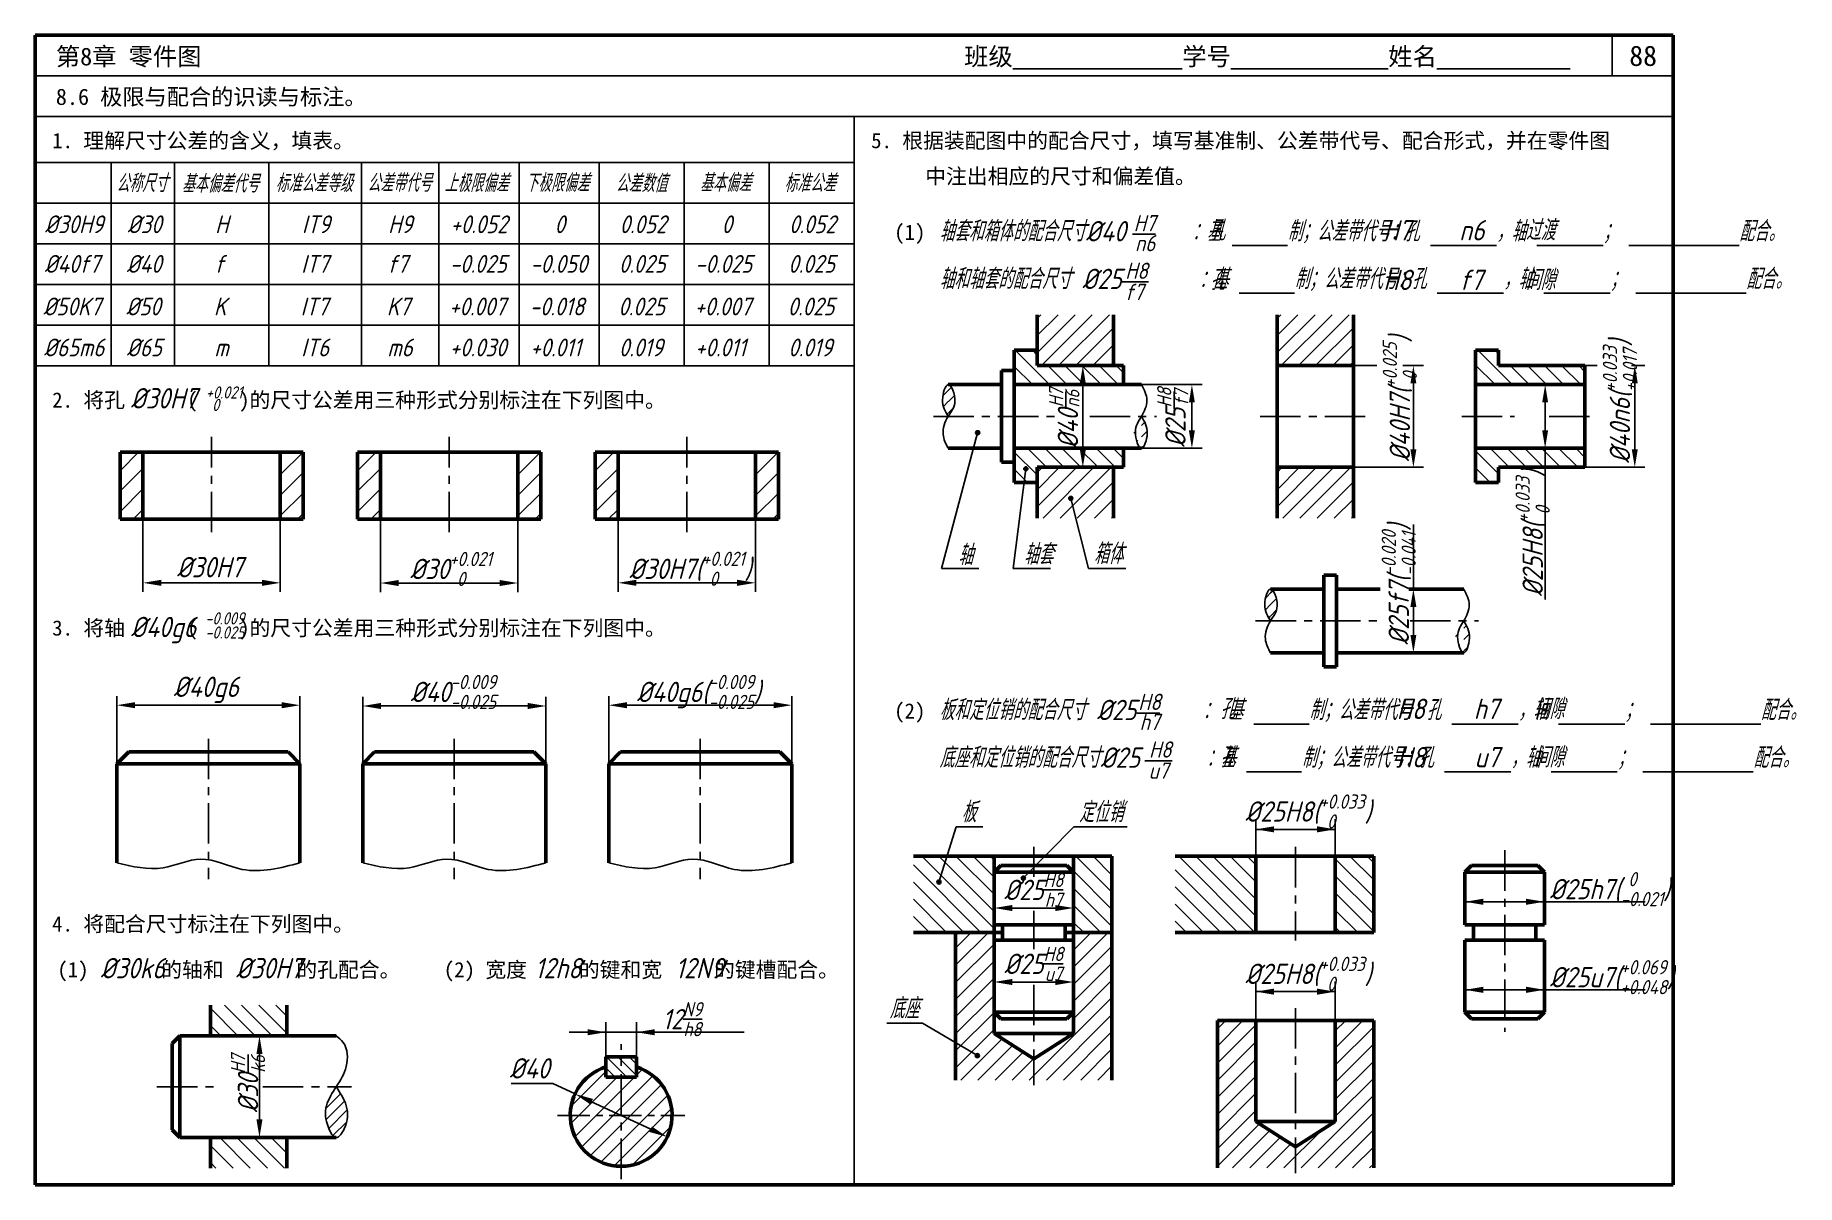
# Model space of a CAD drawing. Header units: millimetres. Extents: x 0 to 346, y 0 to 226.
import ezdxf

# ---------------------------------------------------------------- set-up
doc = ezdxf.new("R2010")
doc.units = ezdxf.units.MM
doc.header["$LTSCALE"] = 0.25
doc.header["$PDMODE"] = 33
doc.header["$PDSIZE"] = 1.5
doc.linetypes.add('CENTER', pattern=[50.800000000000004, 31.75, -6.35, 6.35, -6.35])
for name, color, linetype in [('点画线层', 7, 'CENTER'), ('答案', 1, 'Continuous'), ('细实线层', 7, 'Continuous')]:
    doc.layers.add(name, color=color, linetype=linetype)
doc.layers.add('粗实线层', color=7, linetype='Continuous', lineweight=50)
doc.styles.get("Standard").update_dxf_attribs({"font": 'gbeitc.shx', "height": 4, "bigfont": 'gbcbig.shx'})
doc.styles.add('宋体', font='SimSun.ttf', dxfattribs={"height": 3.5})
doc.dimstyles.new('ISO-25', dxfattribs={"dimtxt": 4, "dimasz": 3.6, "dimexe": 2, "dimexo": 0, "dimgap": 1, "dimtad": 1, "dimtoh": 1, "dimdec": 4, "dimdsep": 46, "dimtxsty": 'Standard', "dimcen": 0, "dimclrd": 256, "dimclre": 256, "dimclrt": 256, "dimadec": 0, "dimazin": 0, "dimtfac": 1, "dimtdec": 4, "dimtmove": 0, "dimatfit": 2, "dimfxl": 0, "dimlwd": -1, "dimlwe": -1, "dimarcsym": 0})
pattern_1 = [(45, (-348.8112118958987, -1.659130712276578), (-1.683798022700466, 1.683798022700466), [])]
pattern_2 = [(135, (-348.8112118958987, -1.659130712276578), (-1.683798022700466, -1.683798022700466), [])]
pattern_3 = [(45, (-346.6058096660583, -1.659130712276578), (-1.122532015133644, 1.122532015133644), [])]
pattern_4 = [(45, (-348.8112118958987, -1.659130712276578), (-1.122532015133644, 1.122532015133644), [])]

msp = doc.modelspace()

# ---------------------------------------------------------------- texts
at = {"style": '宋体'}
for s, height, p in [('第8章 零件图', 3.5, (4.054244886859351, 220.0720066899165)), ('班级%%U              %%U学号%%U             %%U姓名%%U           ', 3.5, (182.6129724781545, 220.0720066899165)), ('88', 4, (313.3723309177669, 219.9634370107242)), ('8.6 极限与配合的识读与标注。', 3.2, (4.054244886859351, 212.299072055869)), ('1. 理解尺寸公差的含义，填表。', 3, (3.334281743004453, 203.7867337225044)), ('5. 根据装配图中的配合尺寸，填写基准制、公差带代号、配合形式，并在零件图', 3, (164.3342817430045, 203.7867337225044)), ('中注出相应的尺寸和偏差值。', 3, (174.9598920820694, 196.7867337225044)), ('(1)', 3, (168.8628458697532, 185.7724748383999)), ('2. 将孔      (    )的尺寸公差用三种形式分别标注在下列图中。', 3, (3.334281743004453, 152.7867337225044)), ('3. 将轴      (    )的尺寸公差用三种形式分别标注在下列图中。', 3, (3.334281743004453, 107.9701536868768)), ('(2)', 3, (168.8628458697532, 91.65471294236676)), ('4. 将配合尺寸标注在下列图中。', 3, (3.334281743004453, 49.78673372250444)), ('(1)       的轴和       的孔配合。', 3, (4.354094896771926, 40.78673372250444)), ('(2) 宽度     的键和宽     的键槽配合。', 3, (80.31902870786541, 40.78673372250444))]:
    msp.add_text(s, height=height, dxfattribs=at).set_placement(p)
for s, height, p in [('%%C30H7', 4, (18.77177633213614, 152.6209684463562)), ('+0.021', 2.4, (33.52744606120893, 154.5712759316438)), ('0', 2.4, (34.77397785847518, 152.1122552620548)), ('%%C40g6', 4, (18.80104511586262, 107.6601719223013)), ('-0.009', 2.4, (33.43116936087659, 110.1508458254719)), ('-0.025', 2.4, (33.43116936087659, 107.384382454501)), ('%%C30k6', 4, (12.84601349123329, 40.58608662963778)), ('%%C30H7', 4, (39.45871447728007, 40.58608662963778)), ('12h8', 4, (98.20321530042645, 40.58608662963778)), ('12N9', 4, (125.8357077722818, 40.58608662963778))]:
    msp.add_text(s, height=height).set_placement(p)
at = {"layer": '答案'}
for s, height, p in [('%%C30', 3.5, (18.12217607365039, 187.0826954625202)), ('H', 3.5, (35.37319681298743, 187.0826954625202)), ('IT9', 3.5, (52.43451259186315, 187.0826954625202)), ('H9', 3.5, (69.37235674292936, 187.0826954625202)), ('+0.052', 3.5, (81.63284741448695, 187.0826954625202)), ('0', 3.5, (102.0921836865749, 187.0826954625202)), ('0.052', 3.5, (114.8891682591194, 187.0826954625202)), ('0', 3.5, (134.940759627734, 187.0826954625202)), ('0.052', 3.5, (148.1879915134026, 187.0826954625202)), ('孔', 4, (230.9792098440651, 185.6573336107381)), ('H7', 4, (265.0417135746125, 185.6573336107381)), ('n6', 4, (279.9555667456259, 185.6573336107381)), ('过渡', 4, (293.0282038480602, 185.6573336107381)), ('%%C40', 3.5, (17.97562137215607, 179.2926870580811)), ('f', 3.5, (35.22664211149311, 179.2926870580811)), ('IT7', 3.5, (52.28795789036883, 179.2926870580811)), ('f7', 3.5, (69.22580204143503, 179.2926870580811)), ('-0.025', 3.5, (81.48629271299262, 179.2926870580811)), ('-0.050', 3.5, (97.31287327164603, 179.2926870580811)), ('0.025', 3.5, (114.7426135576251, 179.2926870580811)), ('-0.025', 3.5, (129.727128028127, 179.2926870580811)), ('0.025', 3.5, (148.0414368119083, 179.2926870580811)), ('孔', 4, (230.9792098440651, 175.9038634717374)), ('间隙', 4, (293.0282038480602, 175.9038634717374)), ('H8', 4, (265.0417135746125, 175.9038634717374)), ('f7', 4, (279.9555667456259, 175.9038634717374)), ('%%C50', 3.5, (17.85978384942257, 170.9208074244518)), ('K', 3.5, (35.11080458875961, 170.9208074244518)), ('IT7', 3.5, (52.17212036763533, 170.9208074244518)), ('K7', 3.5, (69.10996451870153, 170.9208074244518)), ('+0.007', 3.5, (81.37045519025912, 170.9208074244518)), ('-0.018', 3.5, (97.19703574891253, 170.9208074244518)), ('0.025', 3.5, (114.6267760348916, 170.9208074244518)), ('+0.007', 3.5, (129.6112905053935, 170.9208074244518)), ('0.025', 3.5, (147.9255992891748, 170.9208074244518)), ('%%C65', 3.5, (17.97304445266684, 162.8628930119467)), ('IT6', 3.5, (52.2853809708796, 162.8628930119467)), ('m6', 3.5, (69.2232251219458, 162.8628930119467)), ('+0.030', 3.5, (81.48371579350339, 162.8628930119467)), ('+0.011', 3.5, (97.3102963521568, 162.8628930119467)), ('0.019', 3.5, (114.7400366381358, 162.8628930119467)), ('+0.011', 3.5, (129.7245511086378, 162.8628930119467)), ('0.019', 3.5, (148.0388598924191, 162.8628930119467)), ('m', 3.5, (35.22406519200388, 162.8628930119467)), ('%%C30H7', 4, (27.82122026051013, 119.4214194491503)), ('%%C40g6', 4, (27.19151945875555, 95.90876007771612)), ('孔', 4, (232.9165414102549, 91.56527321666249)), ('H8', 4, (267.6687804025996, 91.56527321666249)), ('h7', 4, (282.7852250453493, 91.56527321666249)), ('间隙', 4, (294.7848764897299, 91.56527321666249)), ('孔', 4, (232.9165414102549, 82.06671320539863)), ('H8', 4, (267.6687804025996, 82.06671320539863)), ('u7', 4, (282.9410640590841, 82.06671320539863)), ('间隙', 4, (294.7848764897299, 82.06671320539863))]:
    msp.add_text(s, height=height, dxfattribs=at).set_placement(p)
at = {"layer": '答案', "char_height": 4, "attachment_point": 1, "rotation": 90}
for s, width, insert in [('\\A1;%%C40H7({\\H0.7x;\\S+0.025^  0;})', 30.93243576777968, (264.9033019963014, 142.1934664600699)), ('\\A1;%%C40n6({\\H0.7x;\\S+0.033^ +0.017;})', 30.93243576777968, (308.1718882236891, 141.8504373335142)), ('\\A1;%%C25H8({\\H0.7x;\\S+0.033^  0;})', 30.93243576777968, (291.0206921087248, 115.6697145142529)), ('\\A1;%%C25f7({\\H0.7x;\\S-0.020^ -0.041;})', 30.93243576777968, (264.6912975893653, 106.1280192068215)), ('\\A1;%%C30{\\H0.7x;\\SH7/k6;}', 18.84394656084311, (38.47619357246515, 14.18059234613241))]:
    msp.add_mtext_dynamic_manual_height_columns(s, width=width, gutter_width=20, heights=[0], dxfattribs=dict(at, insert=insert))
at = {"layer": '答案', "char_height": 4, "attachment_point": 1}
for s, width, insert in [('\\A1;%%C30{\\H0.7x;\\S+0.021^  0;}', 23.63660573252605, (73.69383948839129, 124.4283001435718)), ('\\A1;%%C30H7({\\H0.7x;\\S+0.021^  0;})', 34.17177850561598, (116.7594261522918, 124.4670633449994)), ('\\A1;%%C40{\\H0.7x;\\S-0.009^ -0.025;}', 32.28873843640474, (73.78777355517627, 100.252055090684)), ('\\A1;%%C40g6({\\H0.7x;\\S-0.009^ -0.025;})', 32.28873843640474, (118.2519223061531, 100.252055090684)), ('\\A1;%%C25H8({\\H0.7x;\\S+0.033^  0;})', 30.93243576777968, (237.8793751845541, 76.74118812726408)), ('\\A1;%%C25h7({\\H0.7x;\\S 0^ -0.021;})', 30.93243576777968, (297.7217955466675, 61.48120656563106)), ('\\A1;%%C25H8({\\H0.7x;\\S+0.033^  0;})', 30.93243576777968, (237.8793751845541, 44.83118700557804)), ('\\A1;%%C25u7({\\H0.7x;\\S+0.069^ +0.048;})', 30.93243576777968, (297.7217955466676, 44.17408740569875)), ('\\A1;12{\\H0.7x;\\SN9/h8;}', 11.97462152393632, (123.2596845234459, 35.91263574813854))]:
    msp.add_mtext_dynamic_manual_height_columns(s, width=width, gutter_width=20, heights=[0], dxfattribs=dict(at, insert=insert))
at = {"layer": '细实线层'}
for s, height, p in [('公称尺寸', 3.5, (15.93621164179569, 195.1554569857033)), ('基本偏差代号', 3.5, (28.81591761009292, 195.0699300776093)), ('标准公差等级', 3.5, (47.22389621921991, 195.1644151089441)), ('公差带代号', 3.5, (65.27562174011143, 195.2128414825455)), ('上极限偏差', 3.5, (80.43120092627021, 195.173373232185)), ('下极限偏差', 3.5, (96.2992892026424, 195.2217990504614)), ('公差数值', 3.5, (114.104212461078, 195.1362726976924)), ('基本偏差', 3.5, (130.6474583372648, 195.2307571737023)), ('标准公差', 3.5, (147.2501434334598, 195.1912889233416)), ('%%C30H9', 3.5, (1.882958886432334, 187.0826954625202)), ('H7', 3.2, (215.9573268224063, 187.4579776689847)), ('轴套和箱体的配合尺寸%%C40      ：基 %%U     %%U制；公差带代号：孔 %%U      %%U，轴 %%U      %%U； %%U          %%U配合。', 4, (177.7356365136037, 185.4652747230301)), ('n6', 3.2, (216.2185052753988, 183.5205205475733)), ('%%C40f7', 3.5, (1.815981210736254, 179.2926870580811)), ('轴和轴套的配合尺寸 %%C25       ：基 %%U     %%U制；公差带代号：孔 %%U      %%U，轴 %%U      %%U； %%U          %%U配合。', 4, (177.7356365136037, 176.0994745955571)), ('H8', 3.2, (214.2943789878491, 178.0921775415117)), ('f7', 3.2, (214.2046044907217, 173.9289598569796)), ('%%C50K7', 3.5, (1.568763799228464, 170.9208074244518)), ('%%C65m6', 3.5, (1.682024402472734, 162.8628930119467)), ('轴', 4, (181.3922453876183, 121.8230165953419)), ('轴套', 4, (194.3155599507228, 121.9431303226026)), ('箱体', 4, (208.1004330313696, 122.0632447370651)), ('板和定位销的配合尺寸 %%C25      ： 基 %%U     %%U制；公差带代号：孔 %%U      %%U，轴 %%U      %%U； %%U          %%U配合。', 4, (177.7356365136037, 91.34751282699693)), ('H8', 3.2, (216.8469895042689, 93.34021577295162)), ('h7', 3.2, (217.1081679572613, 89.40275865154013)), ('H8', 3.2, (218.9651116200821, 83.97441564547863)), ('底座和定位销的配合尺寸%%C25      ：基 %%U     %%U制；公差带代号：孔 %%U      %%U，轴 %%U      %%U； %%U          %%U配合。', 4, (177.7356365136037, 81.98171269952394)), ('u7', 3.2, (218.8753371229548, 79.81119796094647)), ('板', 4, (182.0793379495576, 71.26358490434478)), ('定位销', 4, (205.1897576660402, 71.26358490434478)), ('底座', 4, (167.9433704146901, 32.68759525574507))]:
    msp.add_text(s, height=height, dxfattribs=at).set_placement(p)
for s, p in [('H7', (202.1060397409038, 152.8511013414605)), ('n6', (205.2757053627057, 152.8029753863033)), ('H8', (223.3448515935626, 152.8347250919086)), ('f7', (226.68274971387, 153.1251870708076))]:
    msp.add_text(s, height=2.8, rotation=90, dxfattribs=at).set_placement(p)
at = {"layer": '细实线层', "char_height": 4, "attachment_point": 5, "rotation": 90}
for s, insert in [('%%c40', (203.0148232293367, 148.6175994526628)), ('%%C25', (224.1466846736927, 148.87175247839))]:
    msp.add_mtext(s, dxfattribs=dict(at, insert=insert))

# ---------------------------------------------------------------- blocks, each defined once
blk = doc.blocks.new('*D0')
at = {"layer": 'Defpoints', "color": 0, "transparency": 16777216}
for p in [(106.1227718326863, 17.85329575617809), (124.2495825195944, 9.402335200063774)]:
    blk.add_point(p, dxfattribs=at)
at = {"layer": '细实线层', "transparency": 16777216}
for p, q in [((101.7597849076272, 19.88737836714435), (93.5931182409605, 19.88737836714435)), ((106.1227718326863, 17.85329575617809), (101.7597849076272, 19.88737836714435)), ((120.986756595951, 10.92350810016433), (109.3855977563297, 16.33212285607753))]:
    blk.add_line(p, q, dxfattribs=at)
for points in [[(109.6391265730132, 16.87592717668477), (109.1320689396463, 15.78831853547029), (106.1227718326863, 17.85329575617809)], [(121.2402854126344, 11.46731242077157), (120.7332277792676, 10.37970377955709), (124.2495825195944, 9.402335200063774)]]:
    blk.add_solid(points, dxfattribs=at)
at = {"layer": '细实线层', "transparency": 16777216, "insert": (97.17645157429384, 22.88737836714435), "char_height": 4, "attachment_point": 5}
blk.add_mtext('%%C40', dxfattribs=at)
blk = doc.blocks.new('*D1')
at = {"layer": 'Defpoints', "color": 0, "transparency": 16777216}
for p in [(188.4831050352904, 44.25056729593217), (204.1100199948304, 44.25056729593217), (204.1100199948304, 39.86451588458237)]:
    blk.add_point(p, dxfattribs=at)
at = {"layer": '细实线层', "transparency": 16777216}
for p, q in [((188.4831050352904, 44.25056729593217), (188.4831050352904, 37.86451588458237)), ((204.1100199948304, 44.25056729593217), (204.1100199948304, 37.86451588458237)), ((192.0831050352903, 39.86451588458237), (200.5100199948304, 39.86451588458237))]:
    blk.add_line(p, q, dxfattribs=at)
for points in [[(192.0831050352903, 40.46451588458238), (192.0831050352903, 39.26451588458237), (188.4831050352904, 39.86451588458237)], [(200.5100199948304, 40.46451588458238), (200.5100199948304, 39.26451588458237), (204.1100199948304, 39.86451588458237)]]:
    blk.add_solid(points, dxfattribs=at)
at = {"layer": '细实线层', "transparency": 16777216, "insert": (196.2965625150604, 43.43118255124904), "char_height": 4, "attachment_point": 5}
blk.add_mtext('\\A1;%%C25{\\H0.7x;\\SH8/u7;}', dxfattribs=at)
blk = doc.blocks.new('*D2')
at = {"layer": 'Defpoints', "color": 0, "transparency": 16777216}
for p in [(204.1100199948304, 54.40773911392341), (188.4831050352904, 51.08749027322841), (204.1100199948304, 51.08749027322841)]:
    blk.add_point(p, dxfattribs=at)
at = {"layer": '细实线层', "transparency": 16777216}
for p, q in [((188.4831050352904, 51.08749027322841), (188.4831050352904, 56.40773911392341)), ((204.1100199948304, 51.08749027322841), (204.1100199948304, 56.40773911392341)), ((192.0831050352903, 54.40773911392341), (200.5100199948304, 54.40773911392341))]:
    blk.add_line(p, q, dxfattribs=at)
for points in [[(192.0831050352903, 55.00773911392341), (192.0831050352903, 53.80773911392341), (188.4831050352904, 54.40773911392341)], [(200.5100199948304, 55.00773911392341), (200.5100199948304, 53.80773911392341), (204.1100199948304, 54.40773911392341)]]:
    blk.add_solid(points, dxfattribs=at)
at = {"layer": '细实线层', "transparency": 16777216, "insert": (196.2965625150604, 57.97440578059008), "char_height": 4, "attachment_point": 5}
blk.add_mtext('\\A1;%%C25{\\H0.7x;\\SH8/h7;}', dxfattribs=at)

# ---------------------------------------------------------------- dimensions: what is measured, and where the dimension line sits
at = {"layer": '细实线层'}
for base, p1, p2, text, picture, middle in [((204.1100199948304, 54.40773911392341), (188.4831050352904, 51.08749027322841), (204.1100199948304, 51.08749027322841), '\\A1;%%C25{\\H0.7x;\\SH8/h7;}', '*D2', (196.2965625150604, 57.97440578059008)), ((204.1100199948304, 39.86451588458237), (188.4831050352904, 44.25056729593217), (204.1100199948304, 44.25056729593217), '\\A1;%%C25{\\H0.7x;\\SH8/u7;}', '*D1', (196.2965625150604, 43.43118255124904))]:
    dim = msp.add_linear_dim(base=base, p1=p1, p2=p2, text=text, dimstyle='ISO-25', dxfattribs=at)
    dim.commit()
    dim.dimension.update_dxf_attribs({"geometry": picture, "text_midpoint": middle})
dim = msp.add_diameter_dim_2p(p1=(124.2495825195944, 9.402335200063774), p2=(106.1227718326863, 17.85329575617809), text='%%C40', dimstyle='ISO-25', dxfattribs=at)
dim.commit()
dim.dimension.update_dxf_attribs({"geometry": '*D0', "text_midpoint": (97.17645157429384, 19.88737836714435), "dimtype": 163})

# ---------------------------------------------------------------- hatches: boundary and pattern name
h = msp.add_hatch()
h.set_pattern_fill('ANSI31', color=256, scale=0.9, style=0)
h.set_pattern_definition([(45, (-117.5453682144347, 18.30491671679229), (-2.020557627240559, 2.02055762724056), [])])
h.paths.add_polyline_path([(52.66528683714978, 144.0417872530805), (48.16528683714972, 144.0417872530805), (48.16528683714972, 130.8417872530805), (52.66528683714972, 130.8417872530805)])
h.paths.add_polyline_path([(21.16528683714972, 144.0417872530805), (16.66528683714972, 144.0417872530805), (16.66528683714972, 130.8417872530805), (21.16528683714972, 130.8417872530805)])
h = msp.add_hatch()
h.set_pattern_fill('ANSI31', color=256, scale=0.9, style=0)
h.set_pattern_definition([(45, (-70.83299109949633, 18.30491671679229), (-2.020557627240559, 2.02055762724056), [])])
h.paths.add_polyline_path([(67.87766395208808, 144.0417872530805), (63.37766395208814, 144.0417872530805), (63.37766395208814, 130.8417872530805), (67.87766395208814, 130.8417872530805)])
h.paths.add_polyline_path([(99.37766395208808, 144.0417872530805), (94.87766395208814, 144.0417872530805), (94.87766395208814, 130.8417872530805), (99.37766395208814, 130.8417872530805)])
h = msp.add_hatch()
h.set_pattern_fill('ANSI31', color=256, scale=0.9, style=0)
h.set_pattern_definition([(45, (-24.12061398455791, 18.30491671679229), (-2.020557627240559, 2.02055762724056), [])])
h.paths.add_polyline_path([(114.5900410670266, 144.0417872530805), (110.0900410670266, 144.0417872530805), (110.0900410670266, 130.8417872530805), (114.5900410670266, 130.8417872530805)])
h.paths.add_polyline_path([(146.0900410670266, 144.0417872530805), (141.5900410670265, 144.0417872530805), (141.5900410670266, 130.8417872530805), (146.0900410670266, 130.8417872530805)])
at = {"layer": '细实线层'}
h = msp.add_hatch(dxfattribs=at)
h.set_pattern_fill('ANSI31', color=256, scale=0.75, style=0)
h.set_pattern_definition(pattern_1)
h.paths.add_polyline_path([(211.9675099714364, 171.0563505101152), (196.9675099714364, 171.0563505101152), (196.9675099714364, 161.0563505101153), (211.9675099714364, 161.0563505101152)])
h.paths.add_polyline_path([(211.9675099714364, 141.0563505101152), (196.9675099714364, 141.0563505101152), (196.9675099714364, 131.0563505101152), (211.9675099714364, 131.0563505101152)])
h = msp.add_hatch(dxfattribs=at)
h.set_pattern_fill('ANSI31', color=256, scale=0.75, style=0)
h.set_pattern_definition(pattern_1)
h.paths.add_polyline_path([(259.1295707735691, 171.0563505101152), (244.1295707735691, 171.0563505101152), (244.1295707735691, 161.0563505101153), (259.1295707735691, 161.0563505101152)])
h.paths.add_polyline_path([(259.1295707735691, 141.0563505101152), (244.1295707735691, 141.0563505101152), (244.1295707735691, 131.0563505101152), (259.1295707735691, 131.0563505101152)])
h = msp.add_hatch(dxfattribs=at)
h.set_pattern_fill('ANSI31', color=256, scale=0.75, angle=90, style=0)
h.set_pattern_definition(pattern_2)
h.paths.add_polyline_path([(213.9675099714364, 161.0563505101152), (196.9675099714364, 161.0563505101153), (196.9675099714364, 164.0563505101152), (192.4675099714364, 164.0563505101152), (192.4675099714364, 157.3063505101153), (213.9675099714364, 157.3063505101152)])
h.paths.add_polyline_path([(213.9675099714364, 144.8063505101152), (192.4675099714364, 144.8063505101152), (192.4675099714364, 138.0563505101152), (196.9675099714364, 138.0563505101152), (196.9675099714364, 141.0563505101152), (213.9675099714364, 141.0563505101152)])
h = msp.add_hatch(dxfattribs=at)
h.set_pattern_fill('ANSI31', color=256, scale=0.75, angle=90, style=0)
h.set_pattern_definition(pattern_2)
h.paths.add_polyline_path([(304.6537992102177, 161.0563505101152), (287.6537992102178, 161.0563505101153), (287.6537992102178, 164.0563505101152), (283.1537992102178, 164.0563505101152), (283.1537992102178, 157.3063505101153), (304.6537992102177, 157.3063505101152)])
h.paths.add_polyline_path([(304.6537992102177, 144.8063505101152), (283.1537992102178, 144.8063505101152), (283.1537992102178, 138.0563505101152), (287.6537992102178, 138.0563505101152), (287.6537992102178, 141.0563505101152), (304.6537992102177, 141.0563505101152)])
h = msp.add_hatch(dxfattribs=at)
h.set_pattern_fill('ANSI31', color=256, scale=0.5, style=0)
h.set_pattern_definition(pattern_4)
edge = h.paths.add_edge_path()
edge.add_spline(control_points=[(179.4675099714364, 151.0563505101152), (180.0388549578638, 151.9932487962689), (181.5153330125241, 153.5720925070497), (180.1539859653561, 157.2567730691013), (179.5178713351199, 157.3063505101152)], knot_values=[6.719076435812397, 6.719076435812397, 6.719076435812397, 6.719076435812408, 9.965333748668808, 13.42579194965031, 13.42579194965031, 13.42579194965031, 13.42579194965031], degree=3, periodic=0)
edge.add_line((179.5178713351198, 157.3063505101152), (179.4675099714303, 157.3063505101153))
edge.add_spline(control_points=[(179.4675099714271, 157.3063505101145), (178.8895489798252, 157.260499009629), (177.8332980451391, 153.80980674194), (178.9066517780949, 152.0013310617656), (179.4675099714364, 151.0563505101152)], knot_values=[0, 1.675282135238376e-11, 1.675282135238376e-11, 1.675282135238376e-11, 3.164428370561636, 6.627474273746552, 6.627474273746552, 6.627474273746552, 6.627474273746552], degree=3, periodic=0)
h = msp.add_hatch(dxfattribs=at)
h.set_pattern_fill('ANSI31', color=256, scale=0.5, style=0)
h.set_pattern_definition(pattern_4)
edge = h.paths.add_edge_path()
edge.add_spline(control_points=[(217.4675099714364, 144.8063505101153), (218.0159253829094, 144.8315270428819), (219.1748453057971, 148.2795195360448), (218.0624782954147, 150.0886867844461), (217.4675099714364, 151.0563505101152)], knot_values=[0, 0, 0, 5.240252676230739e-14, 3.093925889198516, 6.651700481947935, 6.651700481947935, 6.651700481947935, 6.651700481947935], degree=3, periodic=0)
edge.add_spline(control_points=[(217.4675099714364, 151.0563505101152), (216.8995739699654, 150.0916214307514), (215.6627039738638, 148.4396993223174), (216.8706367543758, 144.7789493871846), (217.4675099714364, 144.8063505101153)], knot_values=[6.651700481947882, 6.651700481947906, 6.651700481947906, 6.651700481947906, 9.974716962812906, 13.34202112713766, 13.34202112713766, 13.34202112713766, 13.34202112713771], degree=3, periodic=0)
h = msp.add_hatch(color=256, dxfattribs=at)
edge = h.paths.add_edge_path()
edge.add_arc((185.2692393256403, 147.8519202665926), 0.4, 0, 360)
h = msp.add_hatch(color=256, dxfattribs=at)
edge = h.paths.add_edge_path()
edge.add_arc((194.7463384913116, 140.7531282937786), 0.4, 0, 360)
h = msp.add_hatch(color=256, dxfattribs=at)
edge = h.paths.add_edge_path()
edge.add_arc((203.5772705642818, 134.9450261454044), 0.4, 0, 360)
h = msp.add_hatch(dxfattribs=at)
h.set_pattern_fill('ANSI31', color=256, scale=0.5, style=0)
h.set_pattern_definition(pattern_3)
edge = h.paths.add_edge_path()
edge.add_spline(control_points=[(242.8182468819422, 110.8502652681728), (243.3895918683696, 111.7871635543264), (244.8660699230301, 113.3660072651072), (243.5047228758619, 117.0506878271589), (242.8686082456258, 117.1002652681728)], knot_values=[6.719076435812397, 6.719076435812397, 6.719076435812397, 6.719076435812408, 9.965333748668808, 13.42579194965031, 13.42579194965031, 13.42579194965031, 13.42579194965031], degree=3, periodic=0)
edge.add_line((242.8686082456258, 117.1002652681728), (242.8182468819361, 117.1002652681728))
edge.add_spline(control_points=[(242.818246881933, 117.1002652681721), (242.2402858903311, 117.0544137676866), (241.184034955645, 113.6037214999976), (242.2573886886007, 111.7952458198231), (242.8182468819422, 110.8502652681728)], knot_values=[0, 1.675282135238376e-11, 1.675282135238376e-11, 1.675282135238376e-11, 3.164428370561636, 6.627474273746552, 6.627474273746552, 6.627474273746552, 6.627474273746552], degree=3, periodic=0)
h = msp.add_hatch(dxfattribs=at)
h.set_pattern_fill('ANSI31', color=256, scale=0.5, style=0)
h.set_pattern_definition(pattern_3)
edge = h.paths.add_edge_path()
edge.add_spline(control_points=[(280.8182468819422, 104.6002652681728), (281.3666622934152, 104.6254418009395), (282.525582216303, 108.0734342941024), (281.4132152059206, 109.8826015425037), (280.8182468819422, 110.8502652681728)], knot_values=[0, 0, 0, 5.240252676230739e-14, 3.093925889198516, 6.651700481947935, 6.651700481947935, 6.651700481947935, 6.651700481947935], degree=3, periodic=0)
edge.add_spline(control_points=[(280.8182468819422, 110.8502652681728), (280.2503108804713, 109.885536188809), (279.0134408843696, 108.233614080375), (280.2213736648816, 104.5728641452421), (280.8182468819422, 104.6002652681728)], knot_values=[6.651700481947882, 6.651700481947906, 6.651700481947906, 6.651700481947906, 9.974716962812906, 13.34202112713766, 13.34202112713766, 13.34202112713766, 13.34202112713771], degree=3, periodic=0)
h = msp.add_hatch(dxfattribs=at)
h.set_pattern_fill('ANSI31', color=256, scale=0.75, angle=90, style=0)
h.set_pattern_definition(pattern_2)
h.paths.add_polyline_path([(188.4831050352904, 64.58884441596916), (172.6258667500557, 64.58884441596916), (172.6258667500557, 49.58749027322841), (188.4831050352904, 49.58749027322841)])
h.paths.add_polyline_path([(211.6630283453693, 64.58884441596916), (204.1100199948304, 64.58884441596916), (204.1100199948304, 49.58749027322841), (211.6630283453693, 49.5874902732284)])
h = msp.add_hatch(dxfattribs=at)
h.set_pattern_fill('ANSI31', color=256, scale=0.75, angle=90, style=0)
h.set_pattern_definition(pattern_2)
h.paths.add_polyline_path([(239.9489963747867, 64.58884441596916), (224.0917580895521, 64.58884441596916), (224.0917580895521, 49.58749027322841), (239.9489963747867, 49.58749027322841)])
h.paths.add_polyline_path([(263.1289196848657, 64.58884441596916), (255.5759113343267, 64.58884441596916), (255.5759113343267, 49.58749027322841), (263.1289196848657, 49.58749027322841)])
h = msp.add_hatch(color=256, dxfattribs=at)
edge = h.paths.add_edge_path()
edge.add_arc((177.6569912303379, 59.51741583067701), 0.4, 0, 360)
h = msp.add_hatch(color=256, dxfattribs=at)
edge = h.paths.add_edge_path()
edge.add_arc((194.247865471221, 60.27956337726948), 0.4, 0, 360)
h = msp.add_hatch(dxfattribs=at)
h.set_pattern_fill('ANSI31', color=256, scale=0.75, style=0)
h.set_pattern_definition(pattern_1)
h.paths.add_polyline_path([(188.4831050352904, 49.58749027322841), (180.9300966847514, 49.58749027322841), (180.9300966847514, 20.59765675240504), (196.2965625150604, 20.59765675240504), (196.2965625150604, 24.7625028335774), (188.4831050352904, 29.70825778394851)])
h.paths.add_polyline_path([(211.6630283453693, 49.5874902732284), (204.1100199948304, 49.58749027322841), (204.1100199948304, 29.70825778394851), (196.2965625150604, 24.7625028335774), (196.2965625150604, 20.59765675240504), (211.6630283453693, 20.59765675240504)])
h = msp.add_hatch(dxfattribs=at)
h.set_pattern_fill('ANSI31', color=256, scale=0.75, angle=90, style=0)
h.set_pattern_definition([(135, (-343.4342345827355, -1.659130712276578), (-1.683798022700466, -1.683798022700466), [])])
h.paths.add_polyline_path([(49.43516906739762, 35.28672256484765), (34.43516906739762, 35.28672256484765), (34.43516906739762, 29.28672256484765), (49.43516906739762, 29.28672256484765)])
h.paths.add_polyline_path([(49.43516906739762, 9.28672256484765), (34.43516906739762, 9.28672256484765), (34.43516906739762, 3.286722564847647), (49.43516906739762, 3.286722564847647)])
h = msp.add_hatch(dxfattribs=at)
h.set_pattern_fill('ANSI31', color=256, scale=0.75, style=0)
h.set_pattern_definition(pattern_1)
h.paths.add_polyline_path([(239.9489963747867, 32.29526822342797), (232.3959880242478, 32.29526822342797), (232.3959880242478, 3.3054347026046), (247.7624538545567, 3.3054347026046), (247.7624538545567, 7.470280783776953), (239.9489963747867, 12.41603573414807)])
h.paths.add_polyline_path([(263.1289196848657, 32.29526822342796), (255.5759113343267, 32.29526822342796), (255.5759113343267, 12.41603573414807), (247.7624538545567, 7.470280783776957), (247.7624538545567, 3.305434702604604), (263.1289196848657, 3.3054347026046)])
h = msp.add_hatch(dxfattribs=at)
h.set_pattern_fill('ANSI31', color=256, scale=0.5, angle=90, style=0)
h.set_pattern_definition([(135, (-356.1239019417559, -4.88256087239472), (-1.122532015133644, -1.122532015133644), [])])
h.paths.add_polyline_path([(115.1861771761403, 25.12781547812097), (112.1861771761403, 25.12781547812097), (112.1861771761403, 21.12781547812097), (115.1861771761403, 21.12781547812097)])
h.paths.add_polyline_path([(118.1861771761403, 25.12781547812097), (115.1861771761403, 25.12781547812097), (115.1861771761403, 21.12781547812097), (118.1861771761403, 21.12781547812097)])
h = msp.add_hatch(color=256, dxfattribs=at)
edge = h.paths.add_edge_path()
edge.add_arc((185.2117136045264, 25.40222881753823), 0.4, 0, 360)
h = msp.add_hatch(dxfattribs=at)
h.set_pattern_fill('ANSI31', color=256, scale=0.75, style=0)
h.set_pattern_definition([(45, (-356.1239019417559, -4.88256087239472), (-1.683798022700466, 1.683798022700466), [])])
h.paths.add_polyline_path([(115.1861771761403, 21.12781547812097), (112.1861771761403, 21.12781547812097), (112.1861771761403, 23.16720749229042, 0.3275382217185396), (105.1861771761403, 13.62781547812097), (115.1861771761403, 13.62781547812097)])
h.paths.add_polyline_path([(118.1861771761403, 23.16720749229042), (118.1861771761403, 21.12781547812097), (115.1861771761403, 21.12781547812097), (115.1861771761403, 13.62781547812097), (125.1861771761403, 13.62781547812097, 0.3275382217185396)])
h.paths.add_polyline_path([(125.1861771761403, 13.62781547812097), (115.1861771761403, 13.62781547812097), (115.1861771761403, 3.627815478120981, 0.4142135623730949)])
h.paths.add_polyline_path([(115.1861771761403, 13.62781547812097), (105.1861771761403, 13.62781547812097, 0.4142135623730949), (115.1861771761403, 3.627815478120981)])
h = msp.add_hatch(dxfattribs=at)
h.set_pattern_fill('ANSI31', color=256, scale=0.5)
h.set_pattern_definition([(45, (-343.4342345827355, -1.659130712276578), (-1.122532015133644, 1.122532015133644), [])])
edge = h.paths.add_edge_path()
edge.add_spline(control_points=[(59.18563791685085, 9.286716509257083), (59.18196792358896, 9.286682739532536), (58.58155439783457, 9.287329318804852), (57.05724133466839, 12.08072641855624), (56.80044259157017, 15.54749190084792), (58.41730766495562, 18.07955108501893), (59.18563792015647, 19.28672256481533)], knot_values=[17.69471126649653, 17.69471126649653, 17.69471126649653, 17.69471126649653, 17.71900301471265, 21.67060138544219, 28.6037048404689, 35.32835655441446, 35.32835655441446, 35.32835655441446, 35.32835655447447], degree=3, periodic=0)
edge.add_spline(control_points=[(59.18563792017699, 19.28672256484765), (59.96553713600196, 18.064160973234), (61.58734292857588, 15.52183572039943), (61.51367992383433, 11.90038062323822), (59.74364757348155, 9.291851077920946), (59.18563791685085, 9.286716509257083)], knot_values=[35.32835655447447, 35.32835655447447, 35.32835655447447, 35.32835655447447, 42.08179045664275, 49.37216888311924, 53.0656443512713, 53.0656443512713, 53.0656443512713, 53.0656443512713], degree=3, periodic=0)

# ---------------------------------------------------------------- linework, layer by layer
at = {"lineweight": 50}
for p, q in [((322, 226), (0, 226)), ((0, 226), (0, 0)), ((322, 0), (322, 226)), ((0, 0), (322, 0))]:
    msp.add_line(p, q, dxfattribs=at)
for p, q in [((310, 218), (310, 226)), ((322, 218), (0, 218)), ((322, 210), (0, 210)), ((161, 210), (160.9999999999999, 0)), ((196.9675099714364, 161.0563505101152), (207.9451952632065, 161.0563505101152)), ((196.9675099714364, 141.0563505101152), (207.9451952632065, 141.0563505101152))]:
    msp.add_line(p, q)
at = {"layer": '点画线层'}
for p, q in [((176.5660420871961, 151.0563505101152), (200.4884275422694, 151.0563505101152)), ((207.3093869545323, 151.0563505101152), (220.3945746884293, 151.0563505101152)), ((240.8169604845845, 151.0563505101152), (262.8518100779584, 151.0563505101152)), ((280.4597382321663, 151.0563505101152), (290.7901284923468, 151.0563505101152)), ((297.6110869489755, 151.0563505101152), (306.8055069930768, 151.0563505101152)), ((34.66528683714972, 128.2950749111958), (34.66528683714972, 147.0417872530805)), ((81.37766395208814, 128.2950749111958), (81.37766395208814, 147.0417872530805)), ((128.0900410670266, 128.2950749111958), (128.0900410670266, 147.0417872530805)), ((239.916778997702, 110.8502652681728), (264.5323819948264, 110.8502652681728)), ((270.2623996922177, 110.8502652681728), (283.7453115989351, 110.8502652681728)), ((34.03558603539511, 87.70039633222021), (34.03558603539511, 60.0757572790188)), ((82.38649818120678, 87.70039633222021), (82.38649818120678, 60.0757572790188)), ((130.7374103270184, 87.70039633222021), (130.7374103270184, 60.0757572790188)), ((196.2965625150604, 66.41096462227785), (196.2965625150604, 60.54099069728102)), ((247.7624538545567, 66.41096462227785), (247.7624538545567, 48.03758526585392)), ((288.8759278857823, 65.75719819940338), (288.8759278857823, 30.09952621725023)), ((196.2965625150604, 53.83714704129852), (196.2965625150604, 46.34973702318439)), ((196.2965625150604, 39.29764158331682), (196.2965625150604, 19.55644517105088)), ((247.7624538545567, 34.7225470468461), (247.7624538545567, 2.264223121250438)), ((115.1861771761403, 1.127815478120965), (115.1861771761403, 27.62781547812097)), ((23.93516906739762, 19.28672256484765), (36.35840471382448, 19.28672256484765)), ((44.75906201204026, 19.28672256484765), (62.18563792017642, 19.28672256484765))]:
    msp.add_line(p, q, dxfattribs=at)
at = {"layer": '点画线层', "ltscale": 0.8}
msp.add_line((102.6861771761403, 13.62781547812097), (127.6861771761403, 13.62781547812097), dxfattribs=at)
at = {"layer": '答案'}
for p, q in [((296.831548430089, 144.8063505101152), (296.831548430089, 115.0485660289722)), ((270.9277077059049, 117.1002652681728), (270.9277077059049, 129.8073800088854))]:
    msp.add_line(p, q, dxfattribs=at)
at = {"layer": '粗实线层'}
for p, q in [((196.9675099714364, 161.0563505101152), (196.9675099714364, 171.0563505101152)), ((211.9675099714364, 161.0563505101152), (211.9675099714364, 171.0563505101152)), ((244.1295707735691, 131.0563505101152), (244.1295707735691, 171.0563505101152)), ((259.1295707735691, 131.0563505101152), (259.1295707735691, 171.0563505101152)), ((192.4675099714364, 164.0563505101152), (192.4675099714364, 138.0563505101152)), ((196.9675099714364, 164.0563505101152), (192.4675099714364, 164.0563505101152)), ((283.1537992102178, 164.0563505101152), (283.1537992102178, 138.0563505101152)), ((287.6537992102178, 164.0563505101152), (283.1537992102178, 164.0563505101152)), ((287.6537992102178, 161.0563505101152), (287.6537992102178, 164.0563505101152)), ((189.9675099714364, 160.0563505101152), (192.4675099714364, 160.0563505101152)), ((189.9675099714364, 142.0563505101153), (189.9675099714364, 160.0563505101153)), ((192.4675099714364, 142.0563505101152), (192.4675099714364, 160.0563505101152)), ((196.9675099714364, 161.0563505101152), (211.9675099714364, 161.0563505101152)), ((196.9675099714364, 161.0563505101152), (213.9675099714364, 161.0563505101152)), ((213.9675099714364, 157.3063505101152), (213.9675099714364, 161.0563505101152)), ((244.1295707735691, 161.0563505101152), (259.1295707735691, 161.0563505101152)), ((287.6537992102178, 161.0563505101152), (304.6537992102177, 161.0563505101152)), ((304.6537992102178, 141.0563505101152), (304.6537992102178, 161.0563505101152)), ((179.4675099714364, 157.3063505101152), (189.9675099714364, 157.3063505101152)), ((192.4675099714364, 157.3063505101152), (211.9675099714364, 157.3063505101152)), ((192.4675099714364, 157.3063505101152), (217.4675099714364, 157.3063505101152)), ((283.1537992102178, 157.3063505101152), (304.6537992102177, 157.3063505101152)), ((16.66528683714972, 144.0417872530805), (52.66528683714972, 144.0417872530805)), ((16.66528683714972, 130.8417872530805), (16.66528683714972, 144.0417872530805)), ((21.16528683714972, 130.8417872530805), (21.16528683714978, 144.0417872530805)), ((48.16528683714972, 130.8417872530805), (48.16528683714972, 144.0417872530805)), ((52.66528683714972, 130.8417872530805), (52.66528683714967, 144.0417872530805)), ((63.37766395208814, 144.0417872530805), (99.37766395208814, 144.0417872530805)), ((63.37766395208814, 130.8417872530805), (63.37766395208814, 144.0417872530805)), ((67.87766395208814, 130.8417872530805), (67.87766395208808, 144.0417872530805)), ((94.87766395208814, 130.8417872530805), (94.87766395208814, 144.0417872530805)), ((99.37766395208814, 130.8417872530805), (99.37766395208808, 144.0417872530805)), ((110.0900410670266, 144.0417872530805), (146.0900410670266, 144.0417872530805)), ((110.0900410670266, 130.8417872530805), (110.0900410670266, 144.0417872530805)), ((114.5900410670266, 130.8417872530805), (114.5900410670266, 144.0417872530805)), ((141.5900410670266, 130.8417872530805), (141.5900410670265, 144.0417872530805)), ((146.0900410670266, 130.8417872530805), (146.0900410670266, 144.0417872530805)), ((179.4675099714364, 144.8063505101152), (189.9675099714364, 144.8063505101152)), ((189.9675099714364, 142.0563505101152), (192.4675099714364, 142.0563505101152)), ((192.4675099714364, 144.8063505101152), (211.9675099714364, 144.8063505101152)), ((192.4675099714364, 144.8063505101152), (217.4675099714364, 144.8063505101152)), ((213.9675099714364, 141.0563505101152), (213.9675099714364, 144.8063505101152)), ((283.1537992102178, 144.8063505101152), (304.6537992102177, 144.8063505101152)), ((196.9675099714364, 141.0563505101152), (211.9675099714364, 141.0563505101152)), ((196.9675099714364, 131.0563505101152), (196.9675099714364, 141.0563505101152)), ((196.9675099714364, 141.0563505101152), (213.9675099714364, 141.0563505101152)), ((211.9675099714364, 131.0563505101152), (211.9675099714364, 141.0563505101152)), ((244.1295707735691, 141.0563505101152), (259.1295707735691, 141.0563505101152)), ((287.6537992102178, 141.0563505101152), (304.6537992102177, 141.0563505101152)), ((287.6537992102178, 141.0563505101152), (287.6537992102178, 138.0563505101152)), ((192.4675099714364, 138.0563505101152), (196.9675099714364, 138.0563505101152)), ((283.1537992102178, 138.0563505101152), (287.6537992102178, 138.0563505101152)), ((16.66528683714972, 130.8417872530805), (52.66528683714972, 130.8417872530805)), ((63.37766395208814, 130.8417872530805), (99.37766395208814, 130.8417872530805)), ((110.0900410670266, 130.8417872530805), (146.0900410670266, 130.8417872530805)), ((253.3182468819422, 119.8502652681728), (255.8182468819422, 119.8502652681728)), ((253.3182468819422, 101.8502652681728), (253.3182468819422, 119.8502652681728)), ((255.8182468819422, 101.8502652681728), (255.8182468819422, 119.8502652681728)), ((242.8182468819422, 117.1002652681728), (253.3182468819422, 117.1002652681728)), ((255.8182468819422, 117.1002652681728), (264.4050482921505, 117.1002652681728)), ((270.0077322868658, 117.1002652681728), (280.8182468819422, 117.1002652681728)), ((242.8182468819422, 104.6002652681728), (253.3182468819422, 104.6002652681728)), ((255.8182468819422, 104.6002652681728), (280.8182468819422, 104.6002652681728)), ((253.3182468819422, 101.8502652681728), (255.8182468819422, 101.8502652681727)), ((16.03558603539511, 82.78055267987642), (18.37558603539514, 85.12055267987645)), ((18.37558603539514, 85.12055267987645), (49.69558603539508, 85.12055267987645)), ((52.03558603539511, 82.78055267987642), (49.69558603539508, 85.12055267987645)), ((64.38649818120678, 82.78055267987642), (66.72649818120681, 85.12055267987645)), ((66.72649818120681, 85.12055267987645), (98.04649818120674, 85.12055267987645)), ((100.3864981812068, 82.78055267987642), (98.04649818120674, 85.12055267987645)), ((112.7374103270184, 82.78055267987642), (115.0774103270185, 85.12055267987645)), ((115.0774103270185, 85.12055267987645), (146.3974103270184, 85.12055267987645)), ((148.7374103270184, 82.78055267987642), (146.3974103270184, 85.12055267987645)), ((16.03558603539511, 82.78055267987642), (16.03558603539511, 63.29217684235843)), ((16.03558603539511, 82.78055267987642), (52.03558603539511, 82.78055267987642)), ((52.03558603539511, 82.78055267987642), (52.03558603539511, 63.29217684235843)), ((64.38649818120678, 82.78055267987642), (64.38649818120678, 63.29217684235843)), ((64.38649818120678, 82.78055267987642), (100.3864981812068, 82.78055267987642)), ((100.3864981812068, 82.78055267987642), (100.3864981812068, 63.29217684235843)), ((112.7374103270184, 82.78055267987642), (112.7374103270184, 63.29217684235843)), ((112.7374103270184, 82.78055267987642), (148.7374103270184, 82.78055267987642)), ((148.7374103270184, 82.78055267987642), (148.7374103270184, 63.29217684235844)), ((172.6258667500557, 64.58884441596916), (211.6630283453693, 64.58884441596916)), ((188.4831050352904, 64.58884441596916), (188.4831050352904, 29.70825778394851)), ((188.4831050352904, 61.44599498479005), (189.7950420377009, 62.75719819940338)), ((189.795042037701, 62.75719819940338), (202.7980829924198, 62.75719819940338)), ((202.7980829924198, 62.75719819940338), (204.1100199948304, 61.44599498479005)), ((204.1100199948304, 64.58884441596916), (204.1100199948304, 29.70825778394851)), ((211.6630283453693, 64.58884441596916), (211.6630283453693, 49.5874902732284)), ((224.0917580895521, 64.58884441596916), (263.1289196848657, 64.58884441596916)), ((239.9489963747867, 64.58884441596916), (239.9489963747867, 49.58749027322842)), ((255.5759113343267, 64.58884441596916), (255.5759113343267, 49.58749027322842)), ((263.1289196848657, 64.58884441596916), (263.1289196848657, 49.5874902732284)), ((281.0624704060123, 61.44599498479005), (282.3744074084228, 62.75719819940338)), ((282.3744074084229, 62.75719819940338), (295.3774483631418, 62.75719819940338)), ((295.3774483631418, 62.75719819940338), (296.6893853655523, 61.44599498479005)), ((188.4831050352904, 61.44599498479005), (204.1100199948304, 61.44599498479005)), ((281.0624704060123, 61.44599498479005), (296.6893853655523, 61.44599498479005)), ((281.0624704060122, 61.44599498479004), (281.0624704060123, 51.08749027322841)), ((296.6893853655522, 61.44599498479004), (296.6893853655524, 51.08749027322841)), ((190.1530987710947, 49.58749027322841), (172.6258667500557, 49.58749027322841)), ((180.9300966847514, 49.58749027322841), (180.9300966847514, 20.59765675240504)), ((204.1100199948304, 51.08749027322841), (188.4831050352904, 51.08749027322841)), ((190.1530987710947, 51.08749027322841), (190.1530987710947, 48.08749027322841)), ((202.440026259026, 51.08749027322841), (202.440026259026, 48.08749027322841)), ((211.6630283453693, 49.5874902732284), (202.440026259026, 49.58749027322841)), ((211.6630283453693, 49.5874902732284), (211.6630283453693, 20.59765675240504)), ((263.1289196848657, 49.58749027322841), (224.0917580895521, 49.58749027322841)), ((296.6893853655523, 51.08749027322841), (281.0624704060123, 51.08749027322841)), ((282.7324641418166, 51.08749027322841), (282.7324641418166, 48.08749027322841)), ((295.0193916297479, 51.08749027322841), (295.0193916297479, 48.08749027322841)), ((204.1100199948304, 48.08749027322841), (188.4831050352904, 48.08749027322841)), ((296.6893853655523, 48.08749027322841), (281.0624704060123, 48.08749027322841)), ((281.0624704060123, 48.08749027322842), (281.0624704060122, 33.9107294318635)), ((296.6893853655524, 48.08749027322842), (296.6893853655523, 33.9107294318635)), ((34.43516906739762, 35.28672256484765), (34.43516906739762, 29.28672256484765)), ((49.43516906739762, 35.28672256484765), (49.43516906739762, 29.28672256484765)), ((188.4831050352904, 33.9107294318635), (204.1100199948304, 33.9107294318635)), ((188.4831050352904, 33.9107294318635), (189.7950420377009, 32.59952621725023)), ((189.795042037701, 32.59952621725023), (202.7980829924198, 32.59952621725024)), ((202.7980829924198, 32.59952621725023), (204.1100199948304, 33.9107294318635)), ((263.1289196848657, 32.29526822342796), (232.3959880242478, 32.29526822342797)), ((232.3959880242478, 32.29526822342797), (232.3959880242478, 3.3054347026046)), ((239.9489963747867, 32.29526822342796), (239.9489963747867, 12.41603573414807)), ((255.5759113343267, 32.29526822342795), (255.5759113343267, 12.41603573414807)), ((263.1289196848657, 32.29526822342796), (263.1289196848657, 3.3054347026046)), ((281.0624704060123, 33.9107294318635), (296.6893853655523, 33.9107294318635)), ((281.0624704060123, 33.9107294318635), (282.3744074084228, 32.59952621725023)), ((282.3744074084229, 32.59952621725023), (295.3774483631418, 32.59952621725024)), ((295.3774483631418, 32.59952621725023), (296.6893853655523, 33.9107294318635)), ((28.43516906739762, 29.28672256484765), (26.93516906739762, 27.78672256484765)), ((26.93516906739762, 10.7867225648476), (26.93516906739762, 27.78672256484759)), ((28.43516906739762, 29.28672256484765), (59.18563792017693, 29.28672256484765)), ((28.43516906739762, 9.28672256484765), (28.43516906739762, 29.28672256484765)), ((188.4831050352904, 29.70825778394851), (196.2965625150604, 24.7625028335774)), ((188.4831050352904, 29.70825778394851), (204.1100199948304, 29.70825778394851)), ((196.2965625150604, 24.7625028335774), (204.1100199948304, 29.70825778394851)), ((112.1861771761403, 21.12781547812097), (112.1861771761403, 25.12781547812097)), ((112.1861771761403, 25.12781547812097), (118.1861771761403, 25.12781547812097)), ((118.1861771761403, 21.12781547812097), (118.1861771761403, 25.12781547812097)), ((112.1861771761403, 21.12781547812097), (118.1861771761403, 21.12781547812097)), ((28.43516906739762, 9.28672256484765), (26.93516906739762, 10.78672256484765)), ((239.9489963747867, 12.41603573414807), (247.7624538545567, 7.470280783776957)), ((239.9489963747867, 12.41603573414807), (255.5759113343267, 12.41603573414807)), ((247.7624538545567, 7.470280783776957), (255.5759113343267, 12.41603573414807)), ((28.43516906739757, 9.28672256484765), (59.18625714239778, 9.28672256484765)), ((34.43516906739762, 9.28672256484765), (34.43516906739762, 3.286722564847651)), ((49.43516906739762, 9.28672256484765), (49.43516906739762, 3.286722564847651))]:
    msp.add_line(p, q, dxfattribs=at)
msp.add_arc((115.1861771761403, 13.62781547812097), 10, 107.4576031237227, 72.5423968762773, dxfattribs=at)
at = {"layer": '细实线层'}
for p, q in [((161, 201), (0, 201)), ((14.93625471012331, 161), (14.93625471012331, 201)), ((27.40974564881969, 201), (27.40974564881969, 161)), ((45.91879906893575, 201), (45.91879906893575, 161)), ((64.15960462015698, 201), (64.15960462015698, 161)), ((79.31556842031603, 201), (79.31556842031603, 161)), ((95.14214897896943, 201), (95.14214897896943, 161)), ((110.8346056031756, 201), (110.8346056031756, 161)), ((127.5564037354504, 201), (127.5564037354504, 161)), ((144.2782018677252, 201), (144.2782018677252, 161)), ((160.9999999999999, 193), (0, 193)), ((160.9999999999999, 185), (0, 185)), ((215.6776065338487, 186.8570601901234), (220.2047047877603, 186.8570601901234)), ((160.9999999999999, 177), (0, 177)), ((213.4882292741116, 177.4912600626504), (218.8395119193732, 177.4912600626504)), ((160.9999999999999, 169), (0, 169)), ((160.9999999999999, 161), (0, 161)), ((259.1295707735691, 161.0563505101152), (263.7683797787706, 161.0563505101152)), ((268.8617289627821, 161.0563505101152), (272.9277077059049, 161.0563505101152)), ((304.6537992102177, 161.0563505101152), (307.0618473043824, 161.0563505101152)), ((313.8105346231816, 161.0563505101152), (316.4519361425537, 161.0563505101152)), ((202.6001828748015, 152.5727560660744), (202.6001828748015, 155.9680797565081)), ((205.9451952632065, 157.5563505101152), (205.9451952632065, 144.5563505101152)), ((217.4675099714364, 157.3063505101152), (229.3824954540606, 157.3063505101152)), ((223.8847317721643, 152.5727560660744), (223.8847317721643, 155.9680797565081)), ((270.9277077059049, 157.5563505101152), (270.9277077059049, 144.5563505101152)), ((314.4519361425537, 157.5563505101152), (314.4519361425537, 144.5563505101152)), ((227.3824954540606, 153.8063505101152), (227.3824954540606, 148.3063505101152)), ((296.831548430089, 153.8063505101152), (296.831548430089, 148.3063505101152)), ((185.2692393256403, 147.8519202665926), (178.1614156695688, 121.177671683122)), ((217.4675099714364, 144.8063505101152), (229.3824954540606, 144.8063505101152)), ((194.7463384913116, 140.7531282937786), (192.2705037687228, 121.177671683122)), ((259.1295707735691, 141.0563505101152), (272.9277077059049, 141.0563505101152)), ((304.6537992102177, 141.0563505101152), (316.4519361425537, 141.0563505101152)), ((203.5772705642818, 134.9450261454044), (207.0749248005826, 121.177671683122)), ((21.16528683714972, 130.8417872530805), (21.16528683714972, 116.5424148726503)), ((48.16528683714972, 130.8417872530805), (48.16528683714972, 116.5424148726503)), ((67.87766395208814, 130.8417872530805), (67.87766395208814, 116.5036516712227)), ((94.87766395208814, 130.8417872530805), (94.87766395208814, 116.5036516712227)), ((114.5900410670266, 130.8417872530805), (114.5900410670266, 116.5424148726503)), ((141.5900410670266, 130.8417872530805), (141.5900410670266, 116.5424148726503)), ((24.76528683714969, 118.3424148726502), (44.5652868371497, 118.3424148726502)), ((71.47766395208816, 118.3036516712227), (91.27766395208812, 118.3036516712227)), ((118.1900410670266, 118.3424148726502), (137.9900410670266, 118.3424148726502)), ((185.4846278777526, 121.177671683122), (178.1614156695688, 121.177671683122)), ((199.5937159769067, 121.177671683122), (192.2705037687228, 121.177671683122)), ((214.3981370087664, 121.177671683122), (207.0749248005826, 121.177671683122)), ((270.9277077059049, 113.6002652681728), (270.9277077059049, 108.1002652681728)), ((16.03558603539511, 82.78055267987642), (16.03558603539511, 96.08125722202723)), ((19.63558603539514, 94.28125722202722), (48.43558603539509, 94.28125722202722)), ((52.03558603539511, 82.78055267987642), (52.03558603539511, 96.08125722202723)), ((64.38649818120678, 82.78055267987642), (64.38649818120678, 95.92740661833486)), ((67.9864981812068, 94.12740661833485), (96.78649818120675, 94.12740661833485)), ((100.3864981812068, 82.78055267987642), (100.3864981812068, 95.92740661833486)), ((112.7374103270184, 82.78055267987642), (112.7374103270184, 96.08125722202723)), ((116.3374103270185, 94.28125722202722), (145.1374103270184, 94.28125722202722)), ((148.7374103270184, 82.78055267987642), (148.7374103270184, 96.08125722202723)), ((216.5672692157112, 92.73929829409025), (221.0943674696229, 92.73929829409025)), ((218.1589619063446, 83.37349816661725), (223.5102445516062, 83.37349816661725)), ((177.6569912303379, 59.51741583067701), (181.0538297187707, 70.37801185040166)), ((181.0538297187707, 70.37801185040166), (186.2980719099891, 70.37801185040166)), ((194.247865471221, 60.27956337726948), (204.1642494352533, 70.37801185040166)), ((204.1642494352533, 70.37801185040166), (214.6527338176901, 70.37801185040166)), ((239.9489963747867, 64.58884441596916), (239.9489963747867, 71.8776330489219)), ((239.9489963747867, 69.8776330489219), (255.5759113343269, 69.8776330489219)), ((255.5759113343267, 64.58884441596916), (255.5759113343267, 71.8776330489219)), ((281.0624704060123, 51.08749027322841), (281.0624704060123, 57.63531600649594)), ((281.0624704060123, 55.63531600649594), (316.4827361175265, 55.63531600649595)), ((296.6893853655523, 51.08749027322841), (296.6893853655523, 57.63531600649594)), ((239.9489963747867, 32.29526822342797), (239.9489963747867, 39.96763192723586)), ((255.5759113343267, 32.29526822342795), (255.5759113343267, 39.96763192723586)), ((281.0624704060123, 38.32819684656363), (316.4827361175265, 38.32819684656364)), ((239.9489963747867, 37.96763192723586), (255.5759113343267, 37.96763192723586)), ((112.1861771761403, 25.12781547812097), (112.1861771761403, 31.98425980215688)), ((118.1861771761403, 25.12781547812097), (118.1861771761403, 31.98425980215688)), ((167.4156452385718, 31.80202220180195), (174.4028261785871, 31.80202220180195)), ((185.2117136045264, 25.40222881753823), (174.4028261785871, 31.80202220180195)), ((139.3946716437273, 29.98425980215688), (104.9861771761403, 29.98425980215688)), ((44.08314724291984, 25.68672256484765), (44.08314724291984, 12.88672256484765))]:
    msp.add_line(p, q, dxfattribs=at)
for centre in [(185.2692393256403, 147.8519202665926), (194.7463384913116, 140.7531282937786), (203.5772705642818, 134.9450261454044), (177.6569912303379, 59.51741583067701), (194.247865471221, 60.27956337726948), (185.2117136045264, 25.40222881753823)]:
    msp.add_circle(centre, 0.4, dxfattribs=at)
for points in [[(179.4675099714364, 151.0563505101152), (178.36639477734, 154.3396769113273), (179.4675099714364, 157.3063505101152), (180.8033145114418, 154.0150348075986), (179.4675099714364, 151.0563505101152), (178.4747025334411, 147.5221990911992), (179.4675099714364, 144.8063505101152)], [(217.4675099714364, 151.0563505101152), (218.6026392061544, 147.6845198985184), (217.4675099714364, 144.8063505101152), (216.2740272281536, 147.9550544143535), (217.4675099714364, 151.0563505101152), (218.5484853281039, 154.2314627137208), (217.4675099714364, 157.3063505101152)], [(242.8182468819422, 110.8502652681728), (241.7171316878458, 114.1335916693848), (242.8182468819422, 117.1002652681728), (244.1540514219477, 113.8089495656561), (242.8182468819422, 110.8502652681728), (241.8254394439469, 107.3161138492568), (242.8182468819422, 104.6002652681728)], [(280.8182468819422, 110.8502652681728), (281.9533761166603, 107.4784346565759), (280.8182468819422, 104.6002652681728), (279.6247641386594, 107.7489691724111), (280.8182468819422, 110.8502652681728), (281.8992222386097, 114.0253774717784), (280.8182468819422, 117.1002652681728)], [(16.03558603539511, 63.29217684235843), (25.1538819164395, 62.32076295981855), (32.54510389780205, 64.01312092105186), (40.70624539104972, 62.01306131222807), (52.03558603539511, 63.29217684235843)], [(64.38649818120678, 63.29217684235843), (73.50479406225116, 62.32076295981855), (80.89601604361371, 64.01312092105186), (89.05715753686138, 62.01306131222807), (100.3864981812068, 63.29217684235843)], [(112.7374103270184, 63.29217684235843), (121.8557062080629, 62.32076295981855), (129.2469281894254, 64.01312092105186), (137.408069682673, 62.01306131222807), (148.7374103270184, 63.29217684235843)], [(59.18563792017693, 29.28672256484765), (60.5333156105861, 27.98621650482098), (61.14531911253545, 23.27788161439532), (59.18563792017699, 19.28672256484765), (57.26537646004283, 15.54813648508839), (57.65338182356919, 11.23235330446707), (59.17463282902003, 9.286728620451068), (60.73905831163938, 11.00478299365727), (61.13680776363259, 15.54387593706798), (59.18563792017699, 19.28672256484765)]]:
    msp.add_spline(points, degree=3, dxfattribs=at)
for points in [[(205.3618619298733, 157.5563505101152), (206.5285285965398, 157.5563505101152), (205.9451952632065, 161.0563505101152)], [(270.3443743725717, 157.5563505101152), (271.5110410392382, 157.5563505101152), (270.9277077059049, 161.0563505101152)], [(313.8686028092203, 157.5563505101152), (315.035269475887, 157.5563505101152), (314.4519361425537, 161.0563505101152)], [(226.7991621207274, 153.8063505101152), (227.9658287873939, 153.8063505101152), (227.3824954540606, 157.3063505101152)], [(296.2482150967556, 153.8063505101152), (297.4148817634224, 153.8063505101152), (296.831548430089, 157.3063505101152)], [(226.7991621207274, 148.3063505101152), (227.9658287873939, 148.3063505101152), (227.3824954540606, 144.8063505101152)], [(296.2482150967556, 148.3063505101152), (297.4148817634224, 148.3063505101152), (296.831548430089, 144.8063505101152)], [(205.3618619298733, 144.5563505101152), (206.5285285965398, 144.5563505101152), (205.9451952632065, 141.0563505101152)], [(270.3443743725717, 144.5563505101152), (271.5110410392382, 144.5563505101152), (270.9277077059049, 141.0563505101152)], [(313.8686028092203, 144.5563505101152), (315.035269475887, 144.5563505101152), (314.4519361425537, 141.0563505101152)], [(24.76528683714969, 118.9424148726502), (24.76528683714969, 117.7424148726502), (21.16528683714972, 118.3424148726502)], [(44.5652868371497, 118.9424148726502), (44.5652868371497, 117.7424148726502), (48.16528683714972, 118.3424148726502)], [(71.47766395208816, 118.9036516712227), (71.47766395208816, 117.7036516712227), (67.87766395208814, 118.3036516712227)], [(91.27766395208812, 118.9036516712227), (91.27766395208812, 117.7036516712227), (94.87766395208814, 118.3036516712227)], [(118.1900410670266, 118.9424148726502), (118.1900410670266, 117.7424148726502), (114.5900410670266, 118.3424148726502)], [(137.9900410670266, 118.9424148726502), (137.9900410670266, 117.7424148726502), (141.5900410670266, 118.3424148726502)], [(270.3443743725716, 113.6002652681728), (271.5110410392383, 113.6002652681728), (270.9277077059049, 117.1002652681728)], [(270.3443743725716, 108.1002652681728), (271.5110410392383, 108.1002652681728), (270.9277077059049, 104.6002652681728)], [(19.63558603539514, 94.88125722202724), (19.63558603539514, 93.6812572220272), (16.03558603539511, 94.28125722202722)], [(48.43558603539509, 94.88125722202724), (48.43558603539509, 93.6812572220272), (52.03558603539511, 94.28125722202722)], [(67.9864981812068, 94.72740661833487), (67.9864981812068, 93.52740661833482), (64.38649818120678, 94.12740661833485)], [(96.78649818120675, 94.72740661833487), (96.78649818120675, 93.52740661833482), (100.3864981812068, 94.12740661833485)], [(116.3374103270185, 94.88125722202724), (116.3374103270185, 93.6812572220272), (112.7374103270184, 94.28125722202722)], [(145.1374103270184, 94.88125722202724), (145.1374103270184, 93.6812572220272), (148.7374103270184, 94.28125722202722)], [(243.5489963747867, 70.47763304892189), (243.5489963747867, 69.2776330489219), (239.9489963747867, 69.8776330489219)], [(251.9759113343267, 70.47763304892189), (251.9759113343267, 69.2776330489219), (255.5759113343267, 69.8776330489219)], [(284.6624704060123, 56.23531600649594), (284.6624704060123, 55.03531600649594), (281.0624704060123, 55.63531600649594)], [(293.0893853655523, 56.23531600649594), (293.0893853655523, 55.03531600649594), (296.6893853655523, 55.63531600649594)], [(243.5489963747867, 38.56763192723586), (243.5489963747867, 37.36763192723586), (239.9489963747867, 37.96763192723586)], [(251.9759113343267, 38.56763192723586), (251.9759113343267, 37.36763192723586), (255.5759113343267, 37.96763192723586)], [(284.6624704060123, 38.92819684656363), (284.6624704060123, 37.72819684656363), (281.0624704060123, 38.32819684656363)], [(293.0893853655523, 38.92819684656363), (293.0893853655523, 37.72819684656363), (296.6893853655523, 38.32819684656363)], [(43.48314724291981, 25.68672256484765), (44.68314724291986, 25.68672256484765), (44.08314724291984, 29.28672256484765)], [(108.5861771761403, 30.58425980215689), (108.5861771761403, 29.38425980215688), (112.1861771761403, 29.98425980215688)], [(121.7861771761403, 30.58425980215689), (121.7861771761403, 29.38425980215688), (118.1861771761403, 29.98425980215688)], [(43.48314724291981, 12.88672256484765), (44.68314724291986, 12.88672256484765), (44.08314724291984, 9.286722564847652)]]:
    msp.add_solid(points, dxfattribs=at)

msp.set_redraw_order([(e.dxf.handle, doc.entitydb.next_handle()) for e in msp.query("TEXT MTEXT ATTDEF DIMENSION ARC_DIMENSION")])  # texts and dimensions are drawn at this point

doc.saveas('drawing.dxf')
